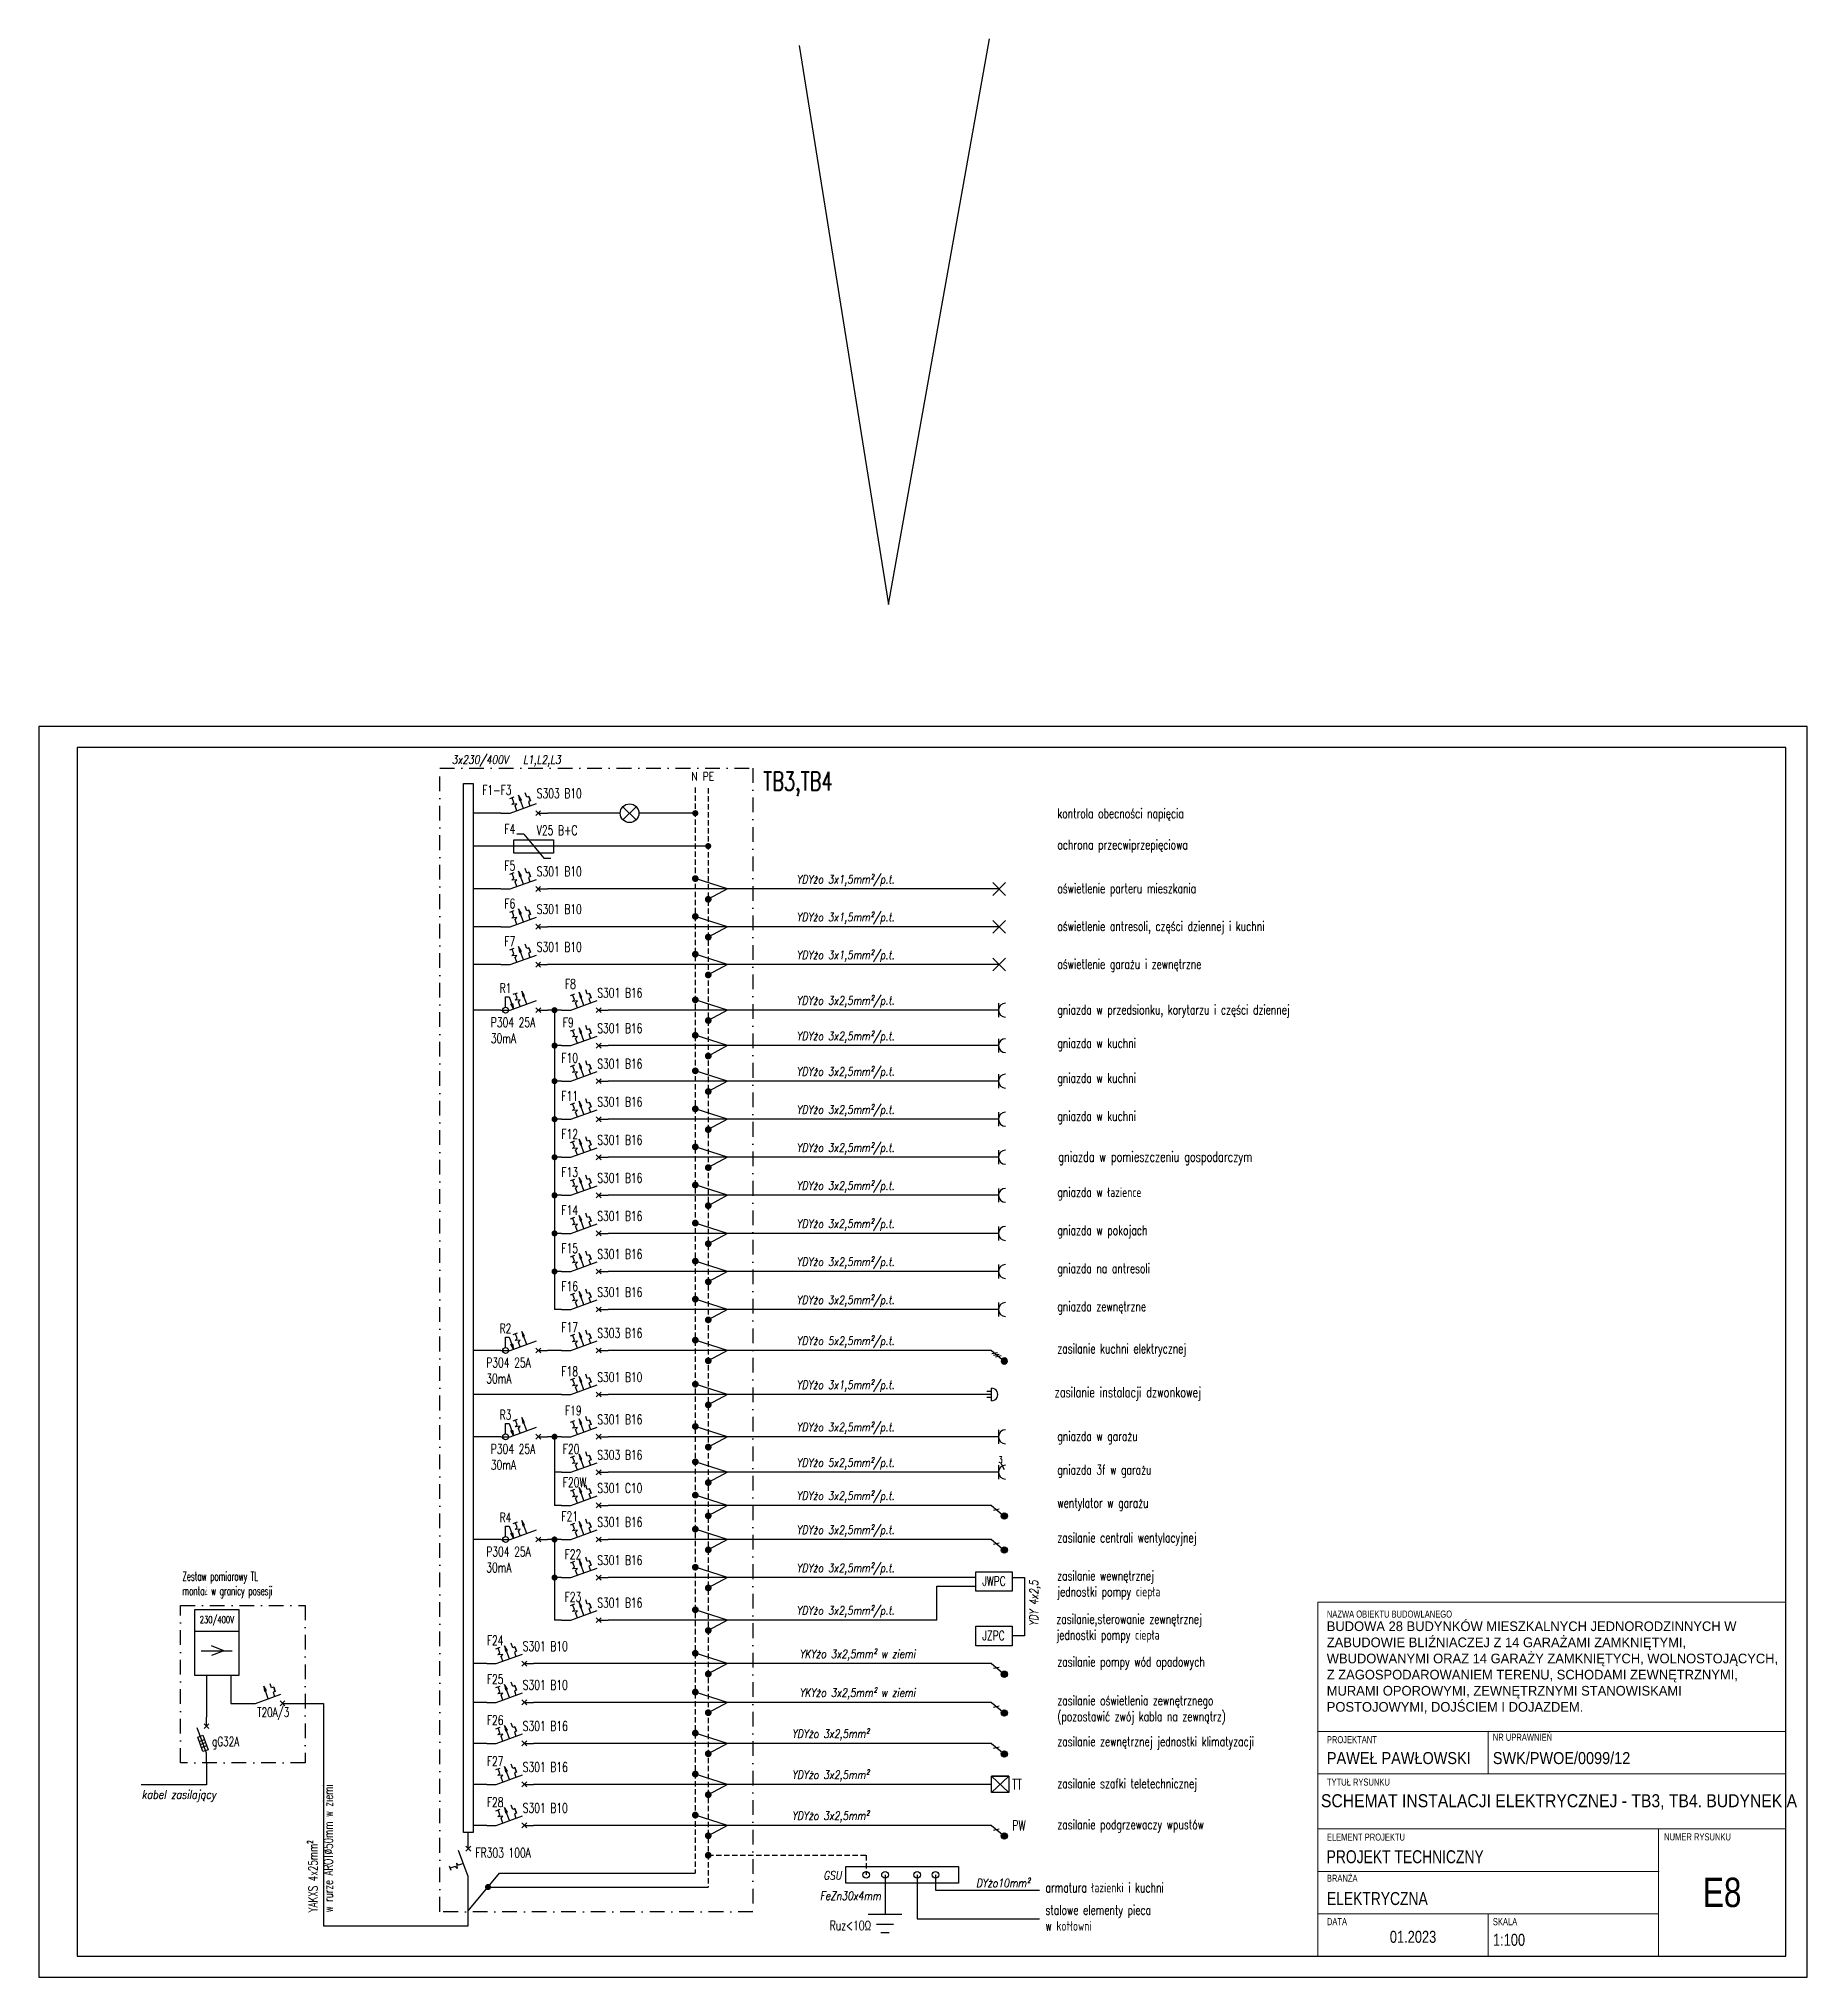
# Model space of a CAD drawing. Header units: millimetres. Extents: x 1780 to 154263, y -7240 to 17216.
# Drawn here: x 88023 to 92227, y 2310 to 6918 of the extents above; entities that cross this region are included whole.
import ezdxf
from ezdxf.enums import TextEntityAlignment as Align

# ---------------------------------------------------------------- set-up
doc = ezdxf.new("R2010")
doc.units = ezdxf.units.MM
doc.linetypes.add('DASHDOT', pattern=[1, 0.5, -0.25, 0, -0.25])
doc.linetypes.add('HIDDEN', pattern=[9.525, 6.35, -3.175])
for name, color, linetype in [('2d_SX_rewizja 18 września', 210, 'Continuous'), ('60 instalacje elektryka', 10, 'Continuous'), ('BA-widok', 1, 'Continuous'), ('E_KABLE_OPISY', 1, 'Continuous'), ('E_OPISY_ATRYBUTOW', 2, 'Continuous'), ('E_OSPRZĘT_OPISY', 255, 'Continuous'), ('E_OSPRZĘT_ZACISKI', 21, 'Continuous'), ('E_parametry', 254, 'Continuous'), ('E_polączenia', 62, 'Continuous'), ('E_symbol', 41, 'Continuous'), ('EL_OSPRZET', 2, 'Continuous')]:
    doc.layers.add(name, color=color, linetype=linetype)
doc.layers.add('A POMOC000', color=2, linetype='Continuous', lineweight=0, plot=False)
doc.layers.add('E_SZYNY', color=42, linetype='Continuous', lineweight=20)
doc.styles.add('Blockname', font='romans.shx', dxfattribs={"width": 0.7})
doc.styles.add('Marek', font='simplex.shx', dxfattribs={"width": 0.8, "oblique": 10})
doc.styles.add('OPIS', font='simplex.shx', dxfattribs={"width": 0.7, "height": 4})
doc.styles.get("Standard").update_dxf_attribs({"font": 'ARIAL.TTF'})
doc.styles.add('superhelix', font='bahnschrift.ttf')
doc.styles.add('TXT 0.8', font='romans.shx', dxfattribs={"width": 0.8})

msp = doc.modelspace()

# ---------------------------------------------------------------- texts
at = {"layer": '60 instalacje elektryka', "color": 7, "lineweight": 30, "attachment_point": 1, "style": 'OPIS'}
for s, insert, char_height, width in [('{\\C256;TB3,TB4}', (89745.1, 5175.3), 44.337, 271.987), ('{\\C256;F1-F3}', (89077.2, 5143.2), 22.737, 139.48), ('{\\C256;S303 B10}', (89206.8, 5135.2), 22.737, 139.48), ('{\\C256;F4}', (89129.9, 5050.4), 22.74, 139.48), ('{\\C256;V25 B+C}', (89206.8, 5047.5), 22.737, 139.48), ('{\\C256;F5}', (89129.9, 4963.1), 22.74, 139.48), ('{\\C256;S301 B10}', (89206.8, 4949.7), 22.737, 139.48), ('{\\C256;F6}', (89129.9, 4873.2), 22.74, 139.48), ('{\\C256;S301 B10}', (89206.8, 4859.9), 22.737, 139.48), ('{\\C256;F7}', (89129.9, 4783.4), 22.74, 139.48), ('{\\C256;S301 B10}', (89206.8, 4770), 22.737, 139.48), ('{\\C256;R1}', (89118.4, 4672.1), 22.74, 139.48), ('{\\C256;F8}', (89273.9, 4682.1), 22.74, 139.48), ('{\\C256;S301 B16}', (89350.8, 4661.1), 22.737, 139.48), ('{\\C256;P304 25A\\P30mA}', (89097.6, 4590.9), 22.737, 139.48), ('{\\C256;F9}', (89268.8, 4590.6), 22.74, 33.086), ('{\\C256;S301 B16}', (89350.8, 4576.7), 22.737, 139.48), ('{\\C256;F10}', (89265.4, 4506.2), 22.737, 35.395), ('{\\C256;S301 B16}', (89350.8, 4492.4), 22.737, 139.48), ('{\\C256;F11}', (89265.4, 4415.7), 22.737, 35.395), ('{\\C256;S301 B16}', (89350.8, 4401.9), 22.737, 139.48), ('{\\C256;F12}', (89265.4, 4325.3), 22.737, 35.395), ('{\\C256;S301 B16}', (89350.8, 4311.4), 22.737, 139.48), ('{\\C256;F13}', (89265.4, 4234.8), 22.737, 35.395), ('{\\C256;S301 B16}', (89350.8, 4220.9), 22.737, 139.48), ('{\\C256;F14}', (89265.4, 4144.3), 22.737, 35.395), ('{\\C256;S301 B16}', (89350.8, 4130.5), 22.737, 139.48), ('{\\C256;F15}', (89265.4, 4053.8), 22.737, 35.395), ('{\\C256;S301 B16}', (89350.8, 4040), 22.737, 139.48), ('{\\C256;F16}', (89265.4, 3963.4), 22.737, 35.395), ('{\\C256;S301 B16}', (89350.8, 3949.5), 22.737, 139.48), ('{\\C256;R2}', (89118.4, 3863.2), 22.74, 40.417), ('{\\C256;F17}', (89265.4, 3866), 22.737, 47.09), ('{\\C256;S303 B16}', (89350.8, 3852.2), 22.737, 139.48), ('{\\C256;P304 25A\\P30mA}', (89086.9, 3782), 22.737, 139.48), ('{\\C256;F18}', (89265.4, 3761.3), 22.737, 47.09), ('{\\C256;S301 B10}', (89350.8, 3747.5), 22.737, 139.48), ('{\\C256;R3}', (89118.4, 3658.1), 22.74, 139.48), ('{\\C256;F19}', (89273.9, 3668.1), 22.737, 139.48), ('{\\C256;S301 B16}', (89350.8, 3647.1), 22.737, 139.48), ('{\\C256;P304 25A\\P30mA}', (89097.6, 3576.9), 22.737, 139.48), ('{\\C256;F20}', (89268.8, 3576.6), 22.737, 33.086), ('{\\C256;S303 B16}', (89350.8, 3562.7), 22.737, 139.48), ('{\\C256;F20W}', (89268.8, 3497.6), 22.737, 62.148), ('{\\C256;S301 C10}', (89350.8, 3483.8), 22.737, 139.48), ('{\\C256;R4}', (89118.4, 3413.9), 22.74, 40.417), ('{\\C256;F21}', (89265.4, 3416.7), 22.737, 47.09), ('{\\C256;S301 B16}', (89350.8, 3402.9), 22.737, 139.48), ('{\\C256;P304 25A\\P30mA}', (89086.9, 3332.7), 22.737, 139.48), ('{\\C256;F22}', (89273.1, 3326.2), 22.737, 47.09), ('{\\C256;S301 B16}', (89350.8, 3312.4), 22.737, 139.48), ('{\\C256;F23}', (89273.1, 3225), 22.737, 47.09), ('{\\C256;S301 B16}', (89350.8, 3211.2), 22.737, 139.48), ('{\\C256;F24}', (89088.2, 3121.6), 22.737, 47.09), ('{\\C256;S301 B10}', (89173.6, 3107.8), 22.737, 139.48), ('{\\C256;F25}', (89088.2, 3029.5), 22.737, 47.09), ('{\\C256;S301 B10}', (89173.6, 3015.7), 22.737, 139.48), ('{\\C256;F26}', (89088.2, 2932), 22.737, 47.09), ('{\\C256;S301 B16}', (89173.6, 2918.2), 22.737, 139.48), ('{\\C256;F27}', (89088.2, 2834.6), 22.737, 47.09), ('{\\C256;S301 B16}', (89173.6, 2820.7), 22.737, 139.48), ('{\\C256;F28}', (89088.2, 2737.1), 22.737, 47.09), ('{\\C256;S301 B10}', (89173.6, 2723.3), 22.737, 139.48), ('{\\C256;FR303 100A}', (89061.2, 2617.1), 22.737, 183.392)]:
    msp.add_mtext(s, dxfattribs=dict(at, insert=insert, char_height=char_height, width=width))
at = {"layer": '60 instalacje elektryka', "color": 7, "lineweight": 25, "attachment_point": 1, "style": 'OPIS'}
for s, insert, char_height, width in [('{\\C256;kontrola obecności napięcia}', (90444.6, 5087.5), 22.737, 355.722), ('{\\C256;ochrona przecwiprzepięciowa}', (90444.6, 5013.4), 22.737, 355.722), ('{\\C256;oświetlenie parteru mieszkania}', (90444.6, 4909.3), 22.737, 538.01), ('{\\C256;oświetlenie antresoli, części dziennej i kuchni}', (90444.6, 4819.4), 22.737, 623.837), ('{\\C256;oświetlenie garażu i zewnętrzne}', (90444.6, 4729.5), 22.737, 538.01), ('{\\C256;gniazda w przedsionku, korytarzu i części dziennej}', (90444.6, 4621.1), 22.737, 651.087), ('{\\C256;gniazda w kuchni}', (90444.6, 4541.5), 22.737, 395.375), ('{\\C256;gniazda w kuchni}', (90444.6, 4458.6), 22.737, 521.694), ('{\\C256;gniazda w kuchni}', (90444.6, 4368.1), 22.737, 512.012), ('{\\C256;gniazda w pomieszczeniu gospodarczym}', (90446.9, 4272.1), 23.934, 671.008), ('{\\C256;gniazda w łazience}', (90444.6, 4187.1), 22.737, 412.497), ('{\\C256;gniazda w pokojach}', (90444.6, 4096.7), 22.737, 412.497), ('{\\C256;gniazda na antresoli}', (90444.6, 4006.2), 22.737, 412.497), ('{\\C256;gniazda zewnętrzne}', (90444.6, 3915.7), 22.737, 412.497), ('{\\C256;zasilanie kuchni elektrycznej}', (90444.6, 3815.4), 22.737, 355.722), ('{\\C256;zasilanie instalacji dzwonkowej}', (90438.3, 3712.4), 23.934, 529.855), ('{\\C256;gniazda w garażu}', (90444.6, 3607.1), 22.737, 651.087), ('{\\C256;gniazda 3f w garażu}', (90444.6, 3527.5), 22.737, 395.375), ('{\\C256;wentylator w garażu}', (90444.6, 3448.5), 22.737, 248.592), ('{\\C256;zasilanie centrali wentylacyjnej}', (90444.6, 3366.1), 22.737, 412.926), ('{\\W0.85714x;Zestaw pomiarowy TL}\\P{\\W0.85714x;monta¿ w granicy posesji}', (88364.3, 3273), 20.722, 265.475), ('{\\C256;zasilanie wewnętrznej jednostki pompy ciepła}', (90444.2, 3275.6), 22.737, 305.658), ('\\pxqc;{\\C256;230/400V}', (88393.7, 3168.3), 17.006, 105.162), ('{\\C256;zasilanie,sterowanie zewnętrznej jednostki pompy ciepła}', (90442.3, 3172.7), 22.737, 415.296), ('{\\C256;zasilanie pompy wód opadowych}', (90444.6, 3071), 22.737, 432.086), ('{\\C256;T20A/3}', (88542.1, 2950.6), 21.928, 134.517), ('{\\C256;zasilanie oświetlenia zewnętrznego (pozostawić zwój kabla na zewnątrz)}', (90444.6, 2978.9), 22.737, 489.702), ('{\\C256;gG32A}', (88434.9, 2881), 21.928, 134.517), ('{\\C256;zasilanie zewnętrznej jednostki klimatyzacji}', (90444.6, 2881.4), 22.737, 489.702), ('{\\C256;zasilanie szafki teletechnicznej}', (90444.6, 2781.5), 22.737, 489.702), ('{\\C256;zasilanie podgrzewaczy wpustów}', (90444.6, 2684), 22.737, 489.702), ('{\\C256;armatura łazienki i kuchni}', (90416.4, 2534.1), 22.737, 355.722), ('{\\C256;Ruz<10Ω}', (89903.6, 2444.1), 22.737, 139.48), ('{\\C256;stalowe elementy pieca \\Pw kotłowni}', (90416.4, 2480.9), 22.737, 590.423)]:
    msp.add_mtext(s, dxfattribs=dict(at, insert=insert, char_height=char_height, width=width))
at = {"layer": '60 instalacje elektryka', "insert": (90304.6, 3547.6), "char_height": 15.41, "width": 15.767, "attachment_point": 1, "rotation": 359.8955}
msp.add_mtext('{\\Fsimplex|c0;\\W0.7;3}', dxfattribs=at)
at = {"layer": '60 instalacje elektryka', "color": 7, "lineweight": 20, "char_height": 22.737, "width": 59.116, "attachment_point": 1, "style": 'OPIS'}
for s, insert in [('{\\C256;JWPC}', (90266.1, 3262.6)), ('{\\C256;JZPC}', (90266.1, 3133.3))]:
    msp.add_mtext(s, dxfattribs=dict(at, insert=insert))
at = {"layer": '60 instalacje elektryka', "lineweight": 20, "ltscale": 20, "style": 'superhelix'}
for s, insert, char_height, width, attachment_point in [('{\\W0.8;NAZWA OBIEKTU BUDOWLANEGO}', (91085.4, 3181.3), 16.8, 327.68, 1), ('BUDOWA 28 BUDYNKÓW MIESZKALNYCH JEDNORODZINNYCH W ZABUDOWIE BLIŹNIACZEJ Z 14 GARAŻAMI ZAMKNIĘTYMI, WBUDOWANYMI ORAZ 14 GARAŻY ZAMKNIĘTYCH, WOLNOSTOJĄCYCH, Z ZAGOSPODAROWANIEM TERENU, SCHODAMI ZEWNĘTRZNYMI, MURAMI OPOROWYMI, ZEWNĘTRZNYMI STANOWISKAMI POSTOJOWYMI, DOJŚCIEM I DOJAZDEM.', (91085.1, 3155.5), 23, 1081.986, 1), ('{\\W0.8;PROJEKTANT}', (91085.4, 2882.8), 16.8, 1146.337, 1), ('{\\W0.8;NR UPRAWNIEŃ}', (91480, 2888.5), 16.8, 155.52, 1), ('{\\W0.9;PAWEŁ PAWŁOWSKI}', (91085.4, 2844.9), 28.56, 363.454, 1), ('{\\W0.9;SWK/PWOE/0099/12}', (91480, 2844.9), 28.56, 362.304, 1), ('{\\W0.8;TYTUŁ RYSUNKU}', (91085.4, 2782), 16.8, 167.68, 1), ('\\pxsm0.9;{\\W0.9;SCHEMAT INSTALACJI ELEKTRYCZNEJ - TB3, TB4. BUDYNEK A}', (91071.3, 2744.7), 31, 1110.329, 1), ('{\\W0.8;ELEMENT PROJEKTU  }', (91085.4, 2651.2), 16.8, 1146.337, 1), ('{\\W0.8;NUMER RYSUNKU}', (91887.3, 2651.7), 16.8, 176, 1), ('{\\W0.8;PROJEKT TECHNICZNY}', (91084.8, 2611.5), 30.8, 437.653, 1), ('{\\W0.8;BRANŻA } ', (91085.4, 2553.3), 16.8, 1146.337, 1), ('\\pxqc;{\\W0.8;E8}', (92025.1, 2510.9), 70, 122.667, 5), ('{\\W0.8;ELEKTRYCZNA}', (91085.4, 2512.1), 30.8, 258.133, 1), ('{\\W0.8;DATA}', (91085.4, 2450.1), 16.8, 53.12, 1), ('{\\W0.8;SKALA}', (91480, 2450.1), 16.8, 65.28, 1), ('{\\W0.8;01.2023}', (91235, 2420), 28.56, 137.088, 1), ('{\\W0.8;1:100}', (91480.2, 2412.9), 28.56, 94.656, 1)]:
    msp.add_mtext(s, dxfattribs=dict(at, insert=insert, char_height=char_height, width=width, attachment_point=attachment_point))
at = {"layer": '60 instalacje elektryka', "color": 7, "lineweight": 25, "insert": (88663.9, 2463.9), "char_height": 21.758, "width": 444.252, "attachment_point": 1, "rotation": 90, "style": 'OPIS'}
msp.add_mtext('{\\C256;YAKXS 4x25mm²\\Pw rurze AROT%%C50mm w ziemi}', dxfattribs=at)
at = {"layer": '60 instalacje elektryka', "lineweight": 30, "char_height": 24, "width": 37.714, "attachment_point": 1, "style": 'OPIS'}
for s, insert in [('\\pxql;TT', (90337.1, 2780.1)), ('\\pxql;PW', (90337.1, 2682.6))]:
    msp.add_mtext(s, dxfattribs=dict(at, insert=insert))
at = {"layer": 'E_KABLE_OPISY', "style": 'TXT 0.8', "oblique": 10, "width": 0.8}
for s, height, p in [('YDYżo 3x1,5mm²/p.t.', 19.93, (90057.5, 4919.6)), ('YDYżo 3x1,5mm²/p.t.', 19.93, (90057.5, 4829.7)), ('YDYżo 3x1,5mm²/p.t.', 19.93, (90057.5, 4739.8)), ('YDYżo 3x2,5mm²/p.t.', 19.93, (90057.5, 4631.4)), ('YDYżo 3x2,5mm²/p.t.', 19.93, (90057.5, 4547)), ('YDYżo 3x2,5mm²/p.t.', 19.93, (90057.5, 4462.7)), ('YDYżo 3x2,5mm²/p.t.', 19.93, (90057.5, 4372.2)), ('YDYżo 3x2,5mm²/p.t.', 19.93, (90057.5, 4281.7)), ('YDYżo 3x2,5mm²/p.t.', 19.93, (90057.5, 4191.3)), ('YDYżo 3x2,5mm²/p.t.', 19.93, (90057.5, 4100.8)), ('YDYżo 3x2,5mm²/p.t.', 19.93, (90057.5, 4010.3)), ('YDYżo 3x2,5mm²/p.t.', 19.93, (90057.5, 3919.8)), ('YDYżo 5x2,5mm²/p.t.', 19.93, (90057.5, 3822.5)), ('YDYżo 3x1,5mm²/p.t.', 19.93, (90057.5, 3717.8)), ('YDYżo 3x2,5mm²/p.t.', 19.93, (90057.5, 3617.4)), ('YDYżo 5x2,5mm²/p.t.', 19.93, (90057.5, 3533)), ('YDYżo 3x2,5mm²/p.t.', 19.93, (90057.5, 3454.1)), ('YDYżo 3x2,5mm²/p.t.', 19.93, (90057.5, 3373.2)), ('YDYżo 3x2,5mm²/p.t.', 19.93, (90057.5, 3282.7)), ('YDYżo 3x2,5mm²/p.t.', 19.93, (90057.5, 3282.7)), ('YDYżo 3x2,5mm²/p.t.', 19.93, (90057.5, 3181.5)), ('YKYżo 3x2,5mm² w ziemi', 19.93, (90106.7, 3078.1)), ('YKYżo 3x2,5mm² w ziemi', 19.93, (90106.7, 2986)), ('YDYżo 3x2,5mm²', 19.93, (89996.7, 2888.5)), ('YDYżo 3x2,5mm²', 19.93, (89996.7, 2791)), ('kabel zasilający', 20.758, (88444.2, 2744)), ('YDYżo 3x2,5mm²', 19.93, (89996.7, 2693.6)), ('GSU', 19.93, (89931.4, 2551.6)), ('DYżo10mm²', 19.93, (90379.3, 2533.5)), ('FeZn30x4mm', 19.93, (90025.1, 2503.2))]:
    msp.add_text(s, height=height, dxfattribs=at).set_placement(p, align=Align.MIDDLE_RIGHT)
msp.add_text('YDY 4x2,5', height=19.93, rotation=90, dxfattribs=at).set_placement((90388.7, 3253.2), align=Align.MIDDLE_RIGHT)
at = {"layer": 'E_OSPRZĘT_OPISY', "linetype": 'Continuous', "style": 'TXT 0.8', "width": 0.8}
for s, height, p in [('N', 19.9, (89589.6, 5164.4)), ('PE', 19.93, (89628.8, 5164))]:
    msp.add_text(s, height=height, dxfattribs=at).set_placement(p, align=Align.MIDDLE_RIGHT)
at = {"layer": 'E_parametry', "style": 'Marek', "oblique": 10, "width": 0.8}
for s, p in [('3x230/400V', (89072.1, 5204)), ('L1,L2,L3', (89219.2, 5204))]:
    msp.add_text(s, height=19.93, dxfattribs=at).set_placement(p, align=Align.MIDDLE_CENTER)

# ---------------------------------------------------------------- blocks, each defined once
blk = doc.blocks.new('A_wył_S301')
for p, q in [((0, -2), (0, 0)), ((-3.59, -3.99), (-2.65, -3.64)), ((-2.65, -3.64), (-3.59, -3.99)), ((-3.59, -3.99), (-3.42, -4.46)), ((-2.65, -3.64), (-2.48, -4.11)), ((-2.48, -4.11), (-1.54, -3.77)), ((0, -8), (-2.05, -2.36)), ((-0.53, -2.53), (0.53, -1.47)), ((0.53, -2.53), (-0.53, -1.47)), ((-3.42, -4.46), (-4.36, -4.8)), ((-3.16, -8.09), (-3.5, -7.15)), ((0, -10), (0, -8))]:
    blk.add_line(p, q)
at = {"linetype": 'Continuous'}
for p, q in [((-1.03, -5.18), (-3.85, -6.21)), ((-2.83, -5.62), (-3.85, -6.21)), ((-3.85, -6.21), (-2.69, -6)), ((-2.3, -7.24), (-3.33, -7.62)), ((-2.69, -6), (-2.83, -5.62)), ((-1.87, -7.65), (-2.3, -7.24)), ((-1.98, -6.56), (-1.87, -7.65)), ((-1.55, -6.97), (-1.98, -6.56)), ((-0.51, -6.59), (-1.55, -6.97))]:
    blk.add_line(p, q, dxfattribs=at)
at = {"layer": 'E_OPISY_ATRYBUTOW', "linetype": 'Continuous', "style": 'Blockname', "width": 0.9, "flags": 12}
for tag, p in [('2', (1, -0.75)), ('1', (1, -9.25))]:
    blk.add_attdef(tag, text='', height=1.2, dxfattribs=at).set_placement(p, align=Align.MIDDLE_LEFT)
blk = doc.blocks.new('LK schemat')
for p, q in [((2886.1, -2295.4), (2868.8, -2295.4)), ((2889.4, -2303.5), (2905.7, -2287.3)), ((2889.4, -2287.3), (2905.7, -2303.5)), ((2926.3, -2295.4), (2909.1, -2295.4))]:
    blk.add_line(p, q)
blk.add_circle((2897.6, -2295.4), 11.5)
blk = doc.blocks.new('RCD schem')
for p, q in [((4657.87, 1055.23), (4659.01, 1056.37)), ((4659.01, 1055.23), (4657.87, 1056.37)), ((4658.44, 1055.8), (4658.44, 1057.96)), ((4658.44, 1049.32), (4656.22, 1055.41)), ((4654.75, 1049.99), (4654.38, 1051)), ((4655.38, 1048.24), (4655.38, 1049.07)), ((4657.76, 1048.24), (4655.38, 1048.24)), ((4658.44, 1047.16), (4658.44, 1049.32))]:
    blk.add_line(p, q)
at = {"linetype": 'Continuous'}
for p, q in [((4657.05, 1053.12), (4654.01, 1052.02)), ((4655.11, 1052.65), (4654.01, 1052.02)), ((4654.01, 1052.02), (4655.26, 1052.24)), ((4655.26, 1052.24), (4655.11, 1052.65)), ((4655.68, 1050.9), (4654.56, 1050.49)), ((4655.38, 1049.07), (4658.16, 1050.08)), ((4656.15, 1050.46), (4655.68, 1050.9)), ((4656.02, 1051.64), (4656.15, 1050.46)), ((4656.49, 1051.2), (4656.02, 1051.64)), ((4657.61, 1051.6), (4656.49, 1051.2)), ((4656.92, 1049.86), (4658.16, 1050.08)), ((4657.06, 1049.45), (4656.92, 1049.86)), ((4658.16, 1050.08), (4657.06, 1049.45))]:
    blk.add_line(p, q, dxfattribs=at)
blk.add_circle((4658.44, 1048.24), 0.675)
blk = doc.blocks.new('wypust osw')
for p, q in [((-5749.8, 2116.8), (-5774.4, 2092.2)), ((-5749.8, 2092.2), (-5774.4, 2116.8))]:
    blk.add_line(p, q)
blk = doc.blocks.new('El_ochronnik_przepięciowy')
for p, q in [((0, 70), (0, 0)), ((-12.7, 24.2), (12.7, 45.3)), ((12.7, 45.3), (12.7, 52.8)), ((-12.7, 24.2), (-12.7, 16.8))]:
    blk.add_line(p, q)
blk.add_lwpolyline([(-6.6, 55.8), (7.4, 55.8), (7.4, 13.8), (-6.6, 13.8)], close=True)
blk = doc.blocks.new('POŁĄCZENIE')
at = {"const_width": 0.65}
blk.add_lwpolyline([(-0.325, 0, 1), (0.325, 0, 1)], format="xyb", close=True, dxfattribs=at)
blk = doc.blocks.new('A$C44783F6A')
for q in [(-2, 3.75), (2, 6.25)]:
    blk.add_line((0, 0), q)
at = {"const_width": 0.65}
blk.add_lwpolyline([(1.67, 6.25, 1), (2.32, 6.25, 1)], format="xyb", close=True, dxfattribs=at)
at = {"extrusion": (0, 0, -1), "zscale": -1}
blk.add_blockref('POŁĄCZENIE', (2, 3.75), dxfattribs=at)
blk = doc.blocks.new('W_gniazdo_pojedyncze')
for p, q in [((0, -1.5), (0, 0)), ((1.5, -1.5), (-1.5, -1.5))]:
    blk.add_line(p, q)
blk.add_arc((0, -3), 1.5, 0, 180)
at = {"layer": 'E_OSPRZĘT_ZACISKI', "ltscale": 10, "style": 'Blockname', "width": 0.8, "flags": 12}
for tag, p in [('OPIS1', (0, -5.5)), ('OPIS2', (0, -7.5)), ('OPIS3', (0, -9.5))]:
    blk.add_attdef(tag, text='', height=1.5, dxfattribs=at).set_placement(p, align=Align.MIDDLE_CENTER)
blk = doc.blocks.new('dzwonek')
at = {"layer": '60 instalacje elektryka', "lineweight": 30}
for p, q in [((45521.5, 32173.7), (45521.5, 32180.6)), ((45529.6, 32173.7), (45529.6, 32180.6)), ((45516.7, 32173.7), (45534.4, 32173.7))]:
    blk.add_line(p, q, dxfattribs=at)
blk.add_arc((45525.6, 32173.7), 8.85, 180, 0, dxfattribs=at)
blk = doc.blocks.new('wypust 3f')
at = {"layer": '60 instalacje elektryka', "linetype": 'ByBlock'}
h = blk.add_hatch(color=256, dxfattribs=at)
h.dxf.hatch_style = 1
edge = h.paths.add_edge_path()
edge.add_arc((7494504.5, 5568590.2), 2.78, 0, 360)
at = {"layer": '60 instalacje elektryka', "linetype": 'ByBlock', "lineweight": 30}
for p, q in [((7494492.1, 5568582.6), (7494504.5, 5568590.2)), ((7494492.7, 5568585.3), (7494497.5, 5568583.6)), ((7494494.4, 5568586.4), (7494499.3, 5568584.7)), ((7494496.2, 5568587.5), (7494501, 5568585.7))]:
    blk.add_line(p, q, dxfattribs=at)
blk.add_circle((7494504.5, 5568590.2), 2.78, dxfattribs=at)

# ---------------------------------------------------------------- hatches: boundary and pattern name
at = {"layer": '60 instalacje elektryka', "linetype": 'ByBlock'}
h = msp.add_hatch(color=256, dxfattribs=at)
h.dxf.hatch_style = 1
edge = h.paths.add_edge_path()
edge.add_arc((90318.3, 3406), 7.5, 0, 360)
h = msp.add_hatch(color=256, dxfattribs=at)
h.dxf.hatch_style = 1
edge = h.paths.add_edge_path()
edge.add_arc((90318.3, 3325.1), 7.5, 0, 360)
h = msp.add_hatch(color=256, dxfattribs=at)
h.dxf.hatch_style = 1
edge = h.paths.add_edge_path()
edge.add_arc((90318.3, 3030), 7.5, 0, 360)
h = msp.add_hatch(color=256, dxfattribs=at)
h.dxf.hatch_style = 1
edge = h.paths.add_edge_path()
edge.add_arc((90318.3, 2937.9), 7.5, 0, 360)
h = msp.add_hatch(color=256, dxfattribs=at)
h.dxf.hatch_style = 1
edge = h.paths.add_edge_path()
edge.add_arc((90318.3, 2840.4), 7.5, 0, 360)
h = msp.add_hatch(color=256, dxfattribs=at)
h.dxf.hatch_style = 1
edge = h.paths.add_edge_path()
edge.add_arc((90318.3, 2645.5), 7.5, 0, 360)

# ---------------------------------------------------------------- linework, layer by layer
at = {"linetype": 'Continuous'}
for p, q in [((88557.7, 3001.7), (88559.9, 2989.4)), ((88568.6, 2971.6), (88557.7, 3001.7)), ((88563.9, 2990.9), (88557.7, 3001.7)), ((88559.9, 2989.4), (88563.9, 2990.9))]:
    msp.add_line(p, q, dxfattribs=at)
for p, q in [((88576.4, 2997.2), (88572.7, 3007.2)), ((88581.4, 2999), (88576.4, 2997.2)), ((88581.4, 2999), (88585, 2989)), ((88585, 2989), (88581.4, 2999)), ((88517.2, 2960.7), (88538.5, 2960.7)), ((88538.5, 2960.7), (88598.7, 2982.6)), ((88585, 2989), (88580, 2987.1)), ((88580, 2987.1), (88583.7, 2977.1)), ((88596.9, 2966.3), (88608.2, 2955)), ((88596.9, 2955), (88608.2, 2966.3)), ((88602.6, 2960.7), (88623.9, 2960.7)), ((88416.1, 2900.7), (88427.4, 2912)), ((88427.4, 2900.7), (88416.1, 2912)), ((88421.7, 2906.3), (88421.7, 2927.7)), ((88421.7, 2842.3), (88399.8, 2902.5)), ((88421.7, 2820.9), (88421.7, 2842.3))]:
    msp.add_line(p, q)
at = {"layer": '2d_SX_rewizja 18 września'}
msp.add_lwpolyline([(89830.9, 6901.4), (90043.4, 5572.5), (90283.4, 6917.6)], dxfattribs=at)
at = {"layer": '60 instalacje elektryka'}
for p, q in [((90318.6, 3515.4), (90310.8, 3530.8)), ((88393.7, 3132.2), (88498.9, 3132.2)), ((88462.8, 3085.8), (88433.8, 3097.5)), ((88409, 3085.8), (88482.4, 3085.8)), ((88462.8, 3085.8), (88433.8, 3074.1)), ((88421.7, 3027.1), (88421.7, 2927.7)), ((88479.6, 3027.1), (88479.6, 2960.7)), ((88479.6, 2960.7), (88517.2, 2960.7)), ((88404.5, 2870.3), (88417, 2874.8)), ((88407.1, 2863.2), (88419.5, 2867.7)), ((88409.6, 2856.1), (88422.1, 2860.6)), ((88421.7, 2820.9), (88421.7, 2767.1)), ((88421.7, 2767.1), (88266.6, 2767.1)), ((89043.9, 2637.4), (89043.9, 2653.3)), ((89043.9, 2467.4), (89118.4, 2556.9)), ((89118.4, 2556.9), (89583.8, 2556.9)), ((90034.9, 2552.9), (90034.9, 2459.9)), ((89091, 2524), (89614.5, 2524)), ((89994.8, 2459.9), (90075, 2459.9)), ((90014.9, 2435.6), (90055, 2435.6)), ((90024.9, 2416.2), (90044.9, 2416.2))]:
    msp.add_line(p, q, dxfattribs=at)
at = {"layer": '60 instalacje elektryka', "linetype": 'ByBlock', "lineweight": 30}
for p, q in [((90288.2, 3431.1), (90318.3, 3406)), ((90293, 3420.1), (90306.6, 3422.9)), ((90288.2, 3350.2), (90318.3, 3325.1)), ((90293, 3339.1), (90306.6, 3342)), ((90288.2, 3055.1), (90318.3, 3030)), ((90293, 3044), (90306.6, 3046.9)), ((90288.2, 2963), (90318.3, 2937.9)), ((90293, 2951.9), (90306.6, 2954.8)), ((90288.2, 2865.5), (90318.3, 2840.4)), ((90293, 2854.5), (90306.6, 2857.3)), ((90288.2, 2670.6), (90318.3, 2645.5)), ((90293, 2659.5), (90306.6, 2662.4))]:
    msp.add_line(p, q, dxfattribs=at)
at = {"layer": '60 instalacje elektryka'}
for points in [[(92227.4, 5282.9), (88022.8, 5282.9), (88022.8, 2309.7), (92227.4, 2309.7)], [(88114.3, 2359.7), (92176.3, 2359.7), (92176.3, 5232.9), (88114.3, 5232.9)], [(88393.7, 3184), (88498.9, 3184), (88498.9, 3027.1), (88393.7, 3027.1)], [(88400.8, 2880.3), (88413.3, 2884.9), (88425.8, 2850.5), (88413.3, 2846)], [(90209.5, 2572.5), (90209.5, 2533.2), (89941.7, 2533.2), (89941.7, 2572.5)]]:
    msp.add_lwpolyline(points, close=True, dxfattribs=at)
at = {"layer": '60 instalacje elektryka', "linetype": 'DASHDOT', "lineweight": 25, "ltscale": 70}
for points in [[(88976.2, 5183.9), (89720.6, 5183.9), (89720.6, 2465.5), (88976.2, 2465.5)], [(88359.7, 3193.5), (88656.5, 3193.5), (88656.5, 2819), (88359.7, 2819)]]:
    msp.add_lwpolyline(points, close=True, dxfattribs=at)
at = {"layer": '60 instalacje elektryka', "color": 103}
msp.add_lwpolyline([(89055.3, 2653.3), (89032.4, 2653.3), (89032.4, 5147.5), (89055.3, 5147.5)], close=True, dxfattribs=at)
at = {"layer": '60 instalacje elektryka', "lineweight": 20, "ltscale": 20}
msp.add_lwpolyline([(92176.3, 2359.7), (91063.5, 2359.7), (91063.5, 3201.6), (92176.3, 3201.6)], close=True, dxfattribs=at)
for points in [[(91063.5, 2893.7), (92176.3, 2893.7)], [(91468.7, 2792.9), (91468.7, 2893.7)], [(91063.5, 2792.9), (92176.3, 2792.9)], [(91063.5, 2662.1), (92176.3, 2662.1)], [(91873.9, 2359.7), (91873.9, 2662.1)], [(91063.5, 2561.3), (91873.9, 2561.3)], [(91063.5, 2460.5), (91873.9, 2460.5)], [(91468.7, 2359.7), (91468.7, 2460.5)], [(91063.5, 2359.7), (92176.3, 2359.7)]]:
    msp.add_lwpolyline(points, dxfattribs=at)
at = {"layer": '60 instalacje elektryka', "lineweight": 30}
msp.add_lwpolyline([(90288.2, 2787.3), (90329.3, 2787.3), (90329.3, 2748.8), (90288.2, 2748.8)], close=True, dxfattribs=at)
msp.add_lwpolyline([(90288.2, 2748.8), (90329.3, 2787.3), (90288.2, 2787.3), (90329.3, 2748.8)], dxfattribs=at)
at = {"layer": '60 instalacje elektryka'}
for points in [[(90111.4, 2552.9), (90111.4, 2448.2), (90402, 2448.2)], [(90154.9, 2552.9), (90154.9, 2516.8), (90402, 2516.8)]]:
    msp.add_lwpolyline(points, dxfattribs=at)
at = {"layer": '60 instalacje elektryka', "linetype": 'ByBlock', "lineweight": 30}
for centre in [(90318.3, 3406), (90318.3, 3325.1), (90318.3, 3030), (90318.3, 2937.9), (90318.3, 2840.4), (90318.3, 2645.5)]:
    msp.add_circle(centre, 7.5, dxfattribs=at)
at = {"layer": '60 instalacje elektryka'}
for centre in [(89990.2, 2552.9), (90034.9, 2552.9), (90111.4, 2552.9), (90154.9, 2552.9)]:
    msp.add_circle(centre, 7.96, dxfattribs=at)
at = {"layer": '60 instalacje elektryka', "lineweight": 20, "ltscale": 20}
msp.add_point((91873.9, 2561.3), dxfattribs=at)
at = {"layer": 'A POMOC000', "color": 8, "ltscale": 20}
msp.add_line((89249.1, 4439.7), (89249.1, 4355.3), dxfattribs=at)
at = {"layer": 'BA-widok'}
for points in [[(90250.7, 3273.5), (90337.3, 3273.5), (90337.3, 3227.1), (90250.7, 3227.1)], [(90250.7, 3144.2), (90337.3, 3144.2), (90337.3, 3097.8), (90250.7, 3097.8)]]:
    msp.add_lwpolyline(points, close=True, dxfattribs=at)
for points in [[(90337.3, 3259.7), (90366.2, 3259.7), (90366.2, 3121), (90337.3, 3121)], [(88623.9, 2960.7), (88700, 2960.7), (88700, 2432.2), (89043.9, 2432.2), (89043.9, 2526.7)]]:
    msp.add_lwpolyline(points, dxfattribs=at)
at = {"layer": 'E_polączenia'}
for p, q in [((89121.7, 5076.7), (89055.3, 5076.7)), ((89388.7, 5076.7), (89232.4, 5076.7)), ((89583.8, 5076.7), (89482.9, 5076.7)), ((89121.7, 4998.5), (89055.3, 4998.5)), ((89614.5, 4998.5), (89278.7, 4998.5)), ((89121.7, 4896.6), (89055.3, 4896.6)), ((90306.3, 4896.6), (89232.4, 4896.6)), ((89121.7, 4806.7), (89055.3, 4806.7)), ((90306.3, 4806.7), (89232.4, 4806.7)), ((89121.7, 4716.8), (89055.3, 4716.8)), ((90306.3, 4716.8), (89232.4, 4716.8)), ((89121.7, 4608.4), (89055.3, 4608.4)), ((89265.7, 4608.4), (89232.4, 4608.4)), ((89249.1, 4608.4), (89249.1, 3896.9)), ((90288.2, 4608.4), (89376.4, 4608.4)), ((89265.7, 4524.1), (89249.1, 4524.1)), ((90288.2, 4524.1), (89376.4, 4524.1)), ((89265.7, 4439.7), (89249.1, 4439.7)), ((90288.2, 4439.7), (89376.4, 4439.7)), ((89265.7, 4349.2), (89249.1, 4349.2)), ((90288.2, 4349.2), (89376.4, 4349.2)), ((89265.7, 4258.8), (89249.1, 4258.8)), ((89265.7, 4258.8), (89249.1, 4258.8)), ((90288.2, 4258.8), (89376.4, 4258.8)), ((89265.7, 4168.3), (89249.1, 4168.3)), ((89265.7, 4168.3), (89249.1, 4168.3)), ((90288.2, 4168.3), (89376.4, 4168.3)), ((89265.7, 4077.8), (89249.1, 4077.8)), ((90288.2, 4077.8), (89376.4, 4077.8)), ((89265.7, 3987.3), (89249.1, 3987.3)), ((90288.2, 3987.3), (89376.4, 3987.3)), ((89265.7, 3896.9), (89249.1, 3896.9)), ((90288.2, 3896.9), (89376.4, 3896.9)), ((89121.7, 3799.5), (89055.3, 3799.5)), ((89265.7, 3799.5), (89232.4, 3799.5)), ((90288.2, 3799.5), (89376.4, 3799.5)), ((89265.7, 3694.8), (89055.3, 3694.8)), ((90288.2, 3694.8), (89376.4, 3694.8)), ((89121.7, 3594.4), (89055.3, 3594.4)), ((89265.7, 3594.4), (89232.4, 3594.4)), ((89249.1, 3594.4), (89249.1, 3510.1)), ((90288.2, 3594.4), (89376.4, 3594.4)), ((89265.7, 3510.1), (89249.1, 3510.1)), ((89249.1, 3510.1), (89249.1, 3431.1)), ((90288.2, 3510.1), (89376.4, 3510.1)), ((89265.7, 3431.1), (89249.1, 3431.1)), ((90288.2, 3431.1), (89376.4, 3431.1)), ((89121.7, 3350.2), (89055.3, 3350.2)), ((89265.7, 3350.2), (89232.4, 3350.2)), ((89249.1, 3350.2), (89249.1, 3158.5)), ((90288.2, 3350.2), (89376.4, 3350.2)), ((89265.7, 3259.7), (89249.1, 3259.7)), ((90250.7, 3259.7), (89376.4, 3259.7)), ((90250.7, 3259.7), (89376.4, 3259.7)), ((89265.7, 3158.5), (89249.1, 3158.5)), ((90158.4, 3158.5), (89376.4, 3158.5)), ((89088.5, 3055.1), (89055.3, 3055.1)), ((90288.2, 3055.1), (89199.2, 3055.1)), ((89088.5, 2963), (89055.3, 2963)), ((90288.2, 2963), (89199.2, 2963)), ((89088.5, 2865.5), (89055.3, 2865.5)), ((90288.2, 2865.5), (89199.2, 2865.5)), ((89088.5, 2768.1), (89055.3, 2768.1)), ((90288.2, 2768.1), (89199.2, 2768.1)), ((89088.5, 2670.6), (89055.3, 2670.6)), ((90288.2, 2670.6), (89199.2, 2670.6))]:
    msp.add_line(p, q, dxfattribs=at)
at = {"layer": 'E_polączenia', "const_width": 7.2}
for points in [[(89583.8, 5073.1, 1), (89583.8, 5080.3, 1)], [(89614.5, 4994.9, 1), (89614.5, 5002.1, 1)], [(89249.1, 4604.8, 1), (89249.1, 4612, 1)], [(89249.1, 4604.8, 1), (89249.1, 4612, 1)], [(89249.1, 4520.5, 1), (89249.1, 4527.7, 1)], [(89249.1, 4520.5, 1), (89249.1, 4527.7, 1)], [(89249.1, 4436.1, 1), (89249.1, 4443.3, 1)], [(89249.1, 4436.1, 1), (89249.1, 4443.3, 1)], [(89249.1, 4345.6, 1), (89249.1, 4352.8, 1)], [(89249.1, 4345.6, 1), (89249.1, 4352.8, 1)], [(89249.1, 4255.2, 1), (89249.1, 4262.4, 1)], [(89249.1, 4255.2, 1), (89249.1, 4262.4, 1)], [(89249.1, 4164.7, 1), (89249.1, 4171.9, 1)], [(89249.1, 4164.7, 1), (89249.1, 4171.9, 1)], [(89249.1, 4074.2, 1), (89249.1, 4081.4, 1)], [(89249.1, 4074.2, 1), (89249.1, 4081.4, 1)], [(89249.1, 3983.7, 1), (89249.1, 3990.9, 1)], [(89249.1, 3983.7, 1), (89249.1, 3990.9, 1)], [(89249.1, 3590.8, 1), (89249.1, 3598, 1)], [(89249.1, 3590.8, 1), (89249.1, 3598, 1)], [(89249.1, 3346.6, 1), (89249.1, 3353.8, 1)], [(89249.1, 3346.6, 1), (89249.1, 3353.8, 1)], [(89249.1, 3256.1, 1), (89249.1, 3263.3, 1)], [(89249.1, 3256.1, 1), (89249.1, 3263.3, 1)], [(89091, 2520.4, 1), (89091, 2527.6, 1)]]:
    msp.add_lwpolyline(points, format="xyb", close=True, dxfattribs=at)
at = {"layer": 'E_polączenia'}
msp.add_lwpolyline([(90158.4, 3158.5), (90158.4, 3239.3), (90250.7, 3239.3)], dxfattribs=at)
at = {"layer": 'E_symbol'}
for p, q in [((89043.9, 2615.2), (89043.9, 2637.4)), ((89043.9, 2548.8), (89021.1, 2611.2)), ((89038, 2609.4), (89049.7, 2621.1)), ((89049.7, 2609.4), (89038, 2621.1)), ((89003.2, 2563.4), (88999.4, 2573.9)), ((89012.7, 2572.8), (89001.3, 2568.7)), ((89017.5, 2568.3), (89012.7, 2572.8)), ((89016.3, 2580.4), (89017.5, 2568.3)), ((89021.1, 2575.8), (89016.3, 2580.4)), ((89032.5, 2580), (89021.1, 2575.8)), ((89043.9, 2526.7), (89043.9, 2548.8))]:
    msp.add_line(p, q, dxfattribs=at)
at = {"layer": 'E_SZYNY', "linetype": 'HIDDEN', "lineweight": 25, "ltscale": 2}
for p, q in [((89583.8, 5137.7), (89583.8, 2556.9)), ((89614.5, 5136.2), (89614.5, 2524)), ((89614.5, 2599.6), (89990.2, 2599.6)), ((89990.2, 2599.6), (89990.2, 2552.9))]:
    msp.add_line(p, q, dxfattribs=at)

# ---------------------------------------------------------------- block references
at = {"layer": '60 instalacje elektryka', "xscale": 1.925634825944925, "yscale": 1.925634825944925, "zscale": 1.925634825944925}
msp.add_blockref('LK schemat', (83847.8, 9496.7), dxfattribs=at)
at = {"layer": '60 instalacje elektryka', "linetype": 'ByBlock', "xscale": -2.697301749999999, "yscale": 2.697301749999999, "zscale": 2.697301749999999, "rotation": 171.9629529023977}
msp.add_blockref('wypust 3f', (-17826047.6, 17702731.5), dxfattribs=at)
at = {"layer": '60 instalacje elektryka', "xscale": 1.686980176756876, "yscale": 1.686980176756876, "zscale": 1.686980176756876, "rotation": 89.99999999999993}
msp.add_blockref('dzwonek', (144564.6, -73105.9), dxfattribs=at)
at = {"layer": 'E_polączenia'}
for name, p, xscale, yscale, zscale, rotation in [('A$C44783F6A', (89660.7, 4896.6), 12.30249577599694, 12.30249577599694, 12.30249577599694, 89.99999999999993), ('A$C44783F6A', (89660.7, 4806.7), 12.30249577599694, 12.30249577599694, 12.30249577599694, 89.99999999999993), ('A$C44783F6A', (89660.7, 4716.8), 12.30249577599694, 12.30249577599694, 12.30249577599694, 89.99999999999993), ('RCD schem', (78386.2, 52367.1), 10.25207981333078, 10.25207981333078, 10.25207981333078, 269.9999999999999), ('A$C44783F6A', (89660.7, 4608.4), 12.30249577599694, 12.30249577599694, 12.30249577599694, 89.99999999999993), ('A$C44783F6A', (89660.7, 4524.1), 12.30249577599694, 12.30249577599694, 12.30249577599694, 89.99999999999993), ('A$C44783F6A', (89660.7, 4439.7), 12.30249577599694, 12.30249577599694, 12.30249577599694, 89.99999999999993), ('A$C44783F6A', (89660.7, 4349.2), 12.30249577599694, 12.30249577599694, 12.30249577599694, 89.99999999999993), ('A$C44783F6A', (89660.7, 4258.8), 12.30249577599694, 12.30249577599694, 12.30249577599694, 89.99999999999993), ('A$C44783F6A', (89660.7, 4168.3), 12.30249577599694, 12.30249577599694, 12.30249577599694, 89.99999999999993), ('A$C44783F6A', (89660.7, 4077.8), 12.30249577599694, 12.30249577599694, 12.30249577599694, 89.99999999999993), ('A$C44783F6A', (89660.7, 3987.3), 12.30249577599694, 12.30249577599694, 12.30249577599694, 89.99999999999993), ('A$C44783F6A', (89660.7, 3896.9), 12.30249577599694, 12.30249577599694, 12.30249577599694, 89.99999999999993), ('RCD schem', (78386.2, 51558.2), 10.25207981333078, 10.25207981333078, 10.25207981333078, 269.9999999999999), ('A$C44783F6A', (89660.7, 3799.5), 12.30249577599694, 12.30249577599694, 12.30249577599694, 89.99999999999993), ('A$C44783F6A', (89660.7, 3694.8), 12.30249577599694, 12.30249577599694, 12.30249577599694, 89.99999999999993), ('RCD schem', (78386.2, 51353.1), 10.25207981333078, 10.25207981333078, 10.25207981333078, 269.9999999999999), ('A$C44783F6A', (89660.7, 3594.4), 12.30249577599694, 12.30249577599694, 12.30249577599694, 89.99999999999993), ('A$C44783F6A', (89660.7, 3510.1), 12.30249577599694, 12.30249577599694, 12.30249577599694, 89.99999999999993), ('A$C44783F6A', (89660.7, 3431.1), 12.30249577599694, 12.30249577599694, 12.30249577599694, 89.99999999999993), ('RCD schem', (78386.2, 51108.9), 10.25207981333078, 10.25207981333078, 10.25207981333078, 269.9999999999999), ('A$C44783F6A', (89660.7, 3350.2), 12.30249577599694, 12.30249577599694, 12.30249577599694, 89.99999999999993), ('A$C44783F6A', (89660.7, 3259.7), 12.30249577599694, 12.30249577599694, 12.30249577599694, 89.99999999999993), ('A$C44783F6A', (89660.7, 3158.5), 12.30249577599694, 12.30249577599694, 12.30249577599694, 89.99999999999993), ('A$C44783F6A', (89660.7, 3055.1), 12.30249577599694, 12.30249577599694, 12.30249577599694, 89.99999999999993), ('A$C44783F6A', (89660.7, 2963), 12.30249577599694, 12.30249577599694, 12.30249577599694, 89.99999999999993), ('A$C44783F6A', (89660.7, 2865.5), 12.30249577599694, 12.30249577599694, 12.30249577599694, 89.99999999999993), ('A$C44783F6A', (89660.7, 2768.1), 12.30249577599694, 12.30249577599694, 12.30249577599694, 89.99999999999993), ('A$C44783F6A', (89660.7, 2670.6), 12.30249577599694, 12.30249577599694, 12.30249577599694, 89.99999999999993)]:
    msp.add_blockref(name, p, dxfattribs=dict(at, xscale=xscale, yscale=yscale, zscale=zscale, rotation=rotation))
at = {"layer": 'E_symbol'}
for name, p, xscale, yscale, zscale, rotation in [('A_wył_S301', (89232.4, 5076.7), 11.07224619839724, 11.07224619839724, 11.07224619839724, 269.9999999999999), ('A_wył_S301', (89232.4, 4896.6), 11.07224619839724, 11.07224619839724, 11.07224619839724, 269.9999999999999), ('wypust osw', (87717.2, -2192.3), 1.230249577599694, 1.230249577599694, 1.230249577599694, 269.9999999999999), ('A_wył_S301', (89232.4, 4806.7), 11.07224619839724, 11.07224619839724, 11.07224619839724, 269.9999999999999), ('wypust osw', (87717.2, -2282.1), 1.230249577599694, 1.230249577599694, 1.230249577599694, 269.9999999999999), ('A_wył_S301', (89232.4, 4716.8), 11.07224619839724, 11.07224619839724, 11.07224619839724, 269.9999999999999), ('wypust osw', (87717.2, -2372), 1.230249577599694, 1.230249577599694, 1.230249577599694, 269.9999999999999), ('A_wył_S301', (89376.4, 4608.4), 11.07224619839724, 11.07224619839724, 11.07224619839724, 269.9999999999999), ('W_gniazdo_pojedyncze', (90288.2, 4608.4), 11.07224619839724, 11.07224619839724, 11.07224619839724, 89.99999999999993), ('A_wył_S301', (89376.4, 4524.1), 11.07224619839724, 11.07224619839724, 11.07224619839724, 269.9999999999999), ('W_gniazdo_pojedyncze', (90288.2, 4524.1), 11.07224619839724, 11.07224619839724, 11.07224619839724, 89.99999999999993), ('A_wył_S301', (89376.4, 4439.7), 11.07224619839724, 11.07224619839724, 11.07224619839724, 269.9999999999999), ('W_gniazdo_pojedyncze', (90288.2, 4439.7), 11.07224619839724, 11.07224619839724, 11.07224619839724, 89.99999999999993), ('A_wył_S301', (89376.4, 4349.2), 11.07224619839724, 11.07224619839724, 11.07224619839724, 269.9999999999999), ('W_gniazdo_pojedyncze', (90288.2, 4349.2), 11.07224619839724, 11.07224619839724, 11.07224619839724, 89.99999999999993), ('A_wył_S301', (89376.4, 4258.8), 11.07224619839724, 11.07224619839724, 11.07224619839724, 269.9999999999999), ('W_gniazdo_pojedyncze', (90288.2, 4258.8), 11.07224619839724, 11.07224619839724, 11.07224619839724, 89.99999999999993), ('A_wył_S301', (89376.4, 4168.3), 11.07224619839724, 11.07224619839724, 11.07224619839724, 269.9999999999999), ('W_gniazdo_pojedyncze', (90288.2, 4168.3), 11.07224619839724, 11.07224619839724, 11.07224619839724, 89.99999999999993), ('A_wył_S301', (89376.4, 4077.8), 11.07224619839724, 11.07224619839724, 11.07224619839724, 269.9999999999999), ('W_gniazdo_pojedyncze', (90288.2, 4077.8), 11.07224619839724, 11.07224619839724, 11.07224619839724, 89.99999999999993), ('A_wył_S301', (89376.4, 3987.3), 11.07224619839724, 11.07224619839724, 11.07224619839724, 269.9999999999999), ('W_gniazdo_pojedyncze', (90288.2, 3987.3), 11.07224619839724, 11.07224619839724, 11.07224619839724, 89.99999999999993), ('A_wył_S301', (89376.4, 3896.9), 11.07224619839724, 11.07224619839724, 11.07224619839724, 269.9999999999999), ('W_gniazdo_pojedyncze', (90288.2, 3896.9), 11.07224619839724, 11.07224619839724, 11.07224619839724, 89.99999999999993), ('A_wył_S301', (89376.4, 3799.5), 11.07224619839724, 11.07224619839724, 11.07224619839724, 269.9999999999999), ('A_wył_S301', (89376.4, 3694.8), 11.07224619839724, 11.07224619839724, 11.07224619839724, 269.9999999999999), ('A_wył_S301', (89376.4, 3594.4), 11.07224619839724, 11.07224619839724, 11.07224619839724, 269.9999999999999), ('W_gniazdo_pojedyncze', (90288.2, 3594.4), 11.07224619839724, 11.07224619839724, 11.07224619839724, 89.99999999999993), ('A_wył_S301', (89376.4, 3510.1), 11.07224619839724, 11.07224619839724, 11.07224619839724, 269.9999999999999), ('W_gniazdo_pojedyncze', (90288.2, 3510.1), 11.07224619839724, 11.07224619839724, 11.07224619839724, 89.99999999999993), ('A_wył_S301', (89376.4, 3431.1), 11.07224619839724, 11.07224619839724, 11.07224619839724, 269.9999999999999), ('A_wył_S301', (89376.4, 3350.2), 11.07224619839724, 11.07224619839724, 11.07224619839724, 269.9999999999999), ('A_wył_S301', (89376.4, 3259.7), 11.07224619839724, 11.07224619839724, 11.07224619839724, 269.9999999999999), ('A_wył_S301', (89376.4, 3158.5), 11.07224619839724, 11.07224619839724, 11.07224619839724, 269.9999999999999), ('A_wył_S301', (89199.2, 3055.1), 11.07224619839724, 11.07224619839724, 11.07224619839724, 269.9999999999999), ('A_wył_S301', (89199.2, 2963), 11.07224619839724, 11.07224619839724, 11.07224619839724, 269.9999999999999), ('A_wył_S301', (89199.2, 2865.5), 11.07224619839724, 11.07224619839724, 11.07224619839724, 269.9999999999999), ('A_wył_S301', (89199.2, 2768.1), 11.07224619839724, 11.07224619839724, 11.07224619839724, 269.9999999999999), ('A_wył_S301', (89199.2, 2670.6), 11.07224619839724, 11.07224619839724, 11.07224619839724, 269.9999999999999)]:
    msp.add_blockref(name, p, dxfattribs=dict(at, xscale=xscale, yscale=yscale, zscale=zscale, rotation=rotation))
at = {"layer": 'E_SZYNY', "linetype": 'HIDDEN', "lineweight": 25, "ltscale": 2, "extrusion": (0, 0, -1), "xscale": 12.30249577599694, "yscale": 12.30249577599694, "zscale": -12.30249577599694, "rotation": 270.0000000000001}
msp.add_blockref('POŁĄCZENIE', (-89614.5, 2599.6), dxfattribs=at)
at = {"layer": 'EL_OSPRZET', "color": 2, "ltscale": 0.9, "xscale": 2.242584396043172, "yscale": 2.242584396043172, "zscale": 2.242584396043172, "rotation": 269.9999999999999}
msp.add_blockref('El_ochronnik_przepięciowy', (89121.7, 4998.5), dxfattribs=at)

msp.set_redraw_order([(e.dxf.handle, doc.entitydb.next_handle()) for e in msp.query("TEXT MTEXT ATTDEF DIMENSION ARC_DIMENSION")])  # texts and dimensions are drawn at this point

doc.saveas('drawing.dxf')
